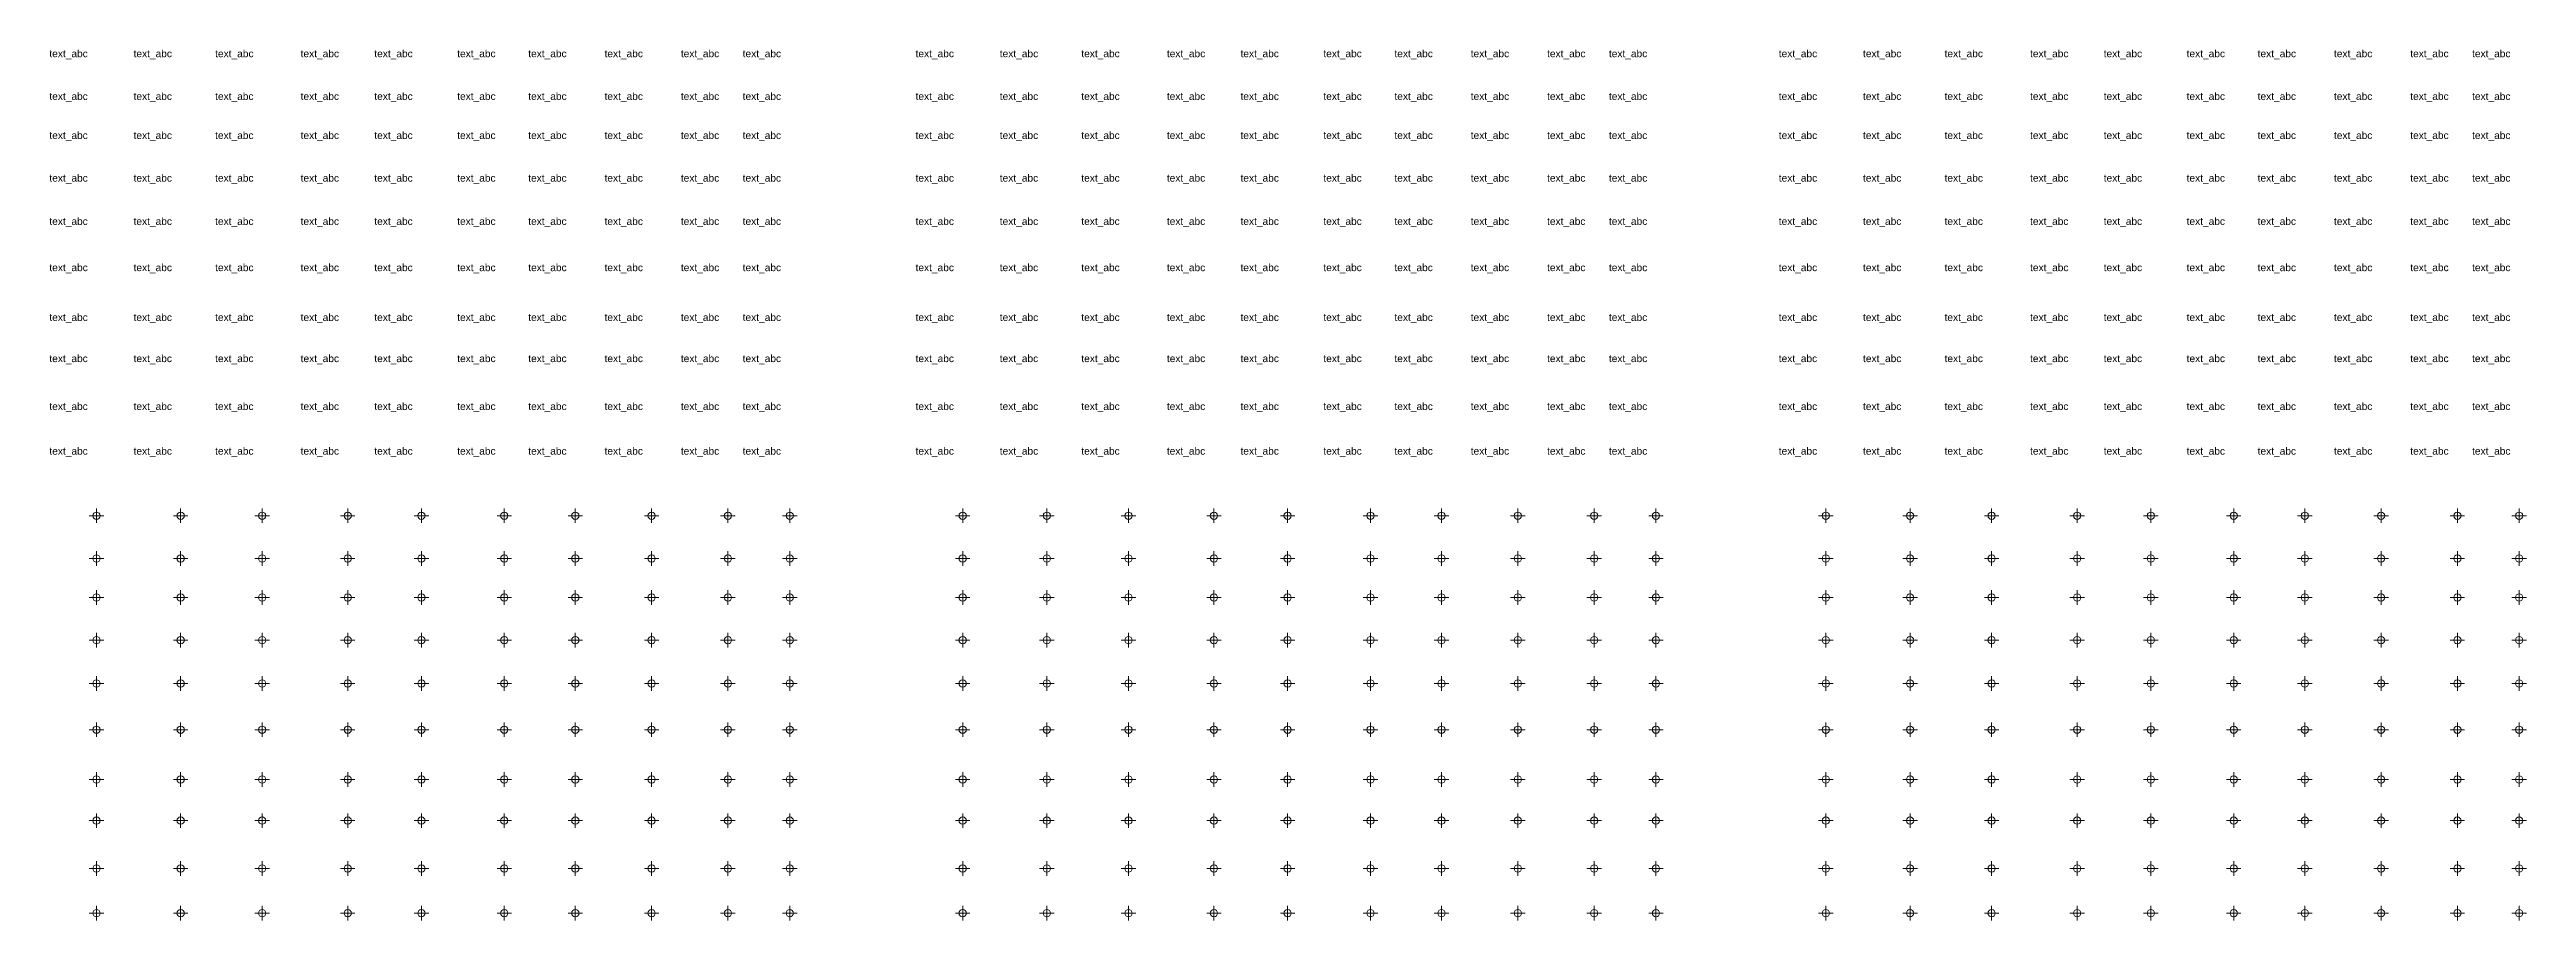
# Model space of a CAD drawing. Header units: inches. Extents: x 1.4 to 93.9, y 3.1 to 27.1.
# Drawn here: x 1.4 to 69.5, y 3.1 to 27.1 of the extents above; entities that cross this region are included whole.
import ezdxf

# ---------------------------------------------------------------- set-up
doc = ezdxf.new("R2010")
doc.units = ezdxf.units.IN
doc.header["$MEASUREMENT"] = 0
doc.header["$PDMODE"] = 34
doc.header["$PDSIZE"] = 0.2
doc.layers.add('Bod-cislo', color=191, linetype='Continuous')
doc.layers.add('bod-oznac', color=6, linetype='Continuous')
doc.styles.get("Standard").update_dxf_attribs({"font": 'arial.ttf'})

msp = doc.modelspace()

# ---------------------------------------------------------------- texts
at = {"layer": 'Bod-cislo', "linetype": 'Continuous', "lineweight": 0}
for p in [(1.368, 26.844, 225.518), (3.684, 26.844, 225.518), (5.928, 26.844, 225.518), (8.28, 26.844, 225.518), (10.307, 26.844, 225.518), (12.587, 26.844, 225.518), (14.541, 26.844, 225.518), (16.64, 26.844, 225.518), (18.739, 26.844, 225.518), (20.44, 26.844, 225.518), (25.196, 26.844, 225.518), (27.513, 26.844, 225.518), (29.756, 26.844, 225.518), (32.109, 26.844, 225.518), (34.135, 26.844, 225.518), (36.415, 26.844, 225.518), (38.37, 26.844, 225.518), (40.469, 26.844, 225.518), (42.568, 26.844, 225.518), (44.269, 26.844, 225.518), (48.943, 26.844, 225.518), (51.259, 26.844, 225.518), (53.503, 26.844, 225.518), (55.855, 26.844, 225.518), (57.882, 26.844, 225.518), (60.162, 26.844, 225.518), (62.116, 26.844, 225.518), (64.215, 26.844, 225.518), (66.314, 26.844, 225.518), (68.015, 26.844, 225.518), (1.368, 25.669, 225.518), (3.684, 25.669, 225.518), (5.928, 25.669, 225.518), (8.28, 25.669, 225.518), (10.307, 25.669, 225.518), (12.587, 25.669, 225.518), (14.541, 25.669, 225.518), (16.64, 25.669, 225.518), (18.739, 25.669, 225.518), (20.44, 25.669, 225.518), (25.196, 25.669, 225.518), (27.513, 25.669, 225.518), (29.756, 25.669, 225.518), (32.109, 25.669, 225.518), (34.135, 25.669, 225.518), (36.415, 25.669, 225.518), (38.37, 25.669, 225.518), (40.469, 25.669, 225.518), (42.568, 25.669, 225.518), (44.269, 25.669, 225.518), (48.943, 25.669, 225.518), (51.259, 25.669, 225.518), (53.503, 25.669, 225.518), (55.855, 25.669, 225.518), (57.882, 25.669, 225.518), (60.162, 25.669, 225.518), (62.116, 25.669, 225.518), (64.215, 25.669, 225.518), (66.314, 25.669, 225.518), (68.015, 25.669, 225.518), (1.368, 24.594, 225.518), (3.684, 24.594, 225.518), (5.928, 24.594, 225.518), (8.28, 24.594, 225.518), (10.307, 24.594, 225.518), (12.587, 24.594, 225.518), (14.541, 24.594, 225.518), (16.64, 24.594, 225.518), (18.739, 24.594, 225.518), (20.44, 24.594, 225.518), (25.196, 24.594, 225.518), (27.513, 24.594, 225.518), (29.756, 24.594, 225.518), (32.109, 24.594, 225.518), (34.135, 24.594, 225.518), (36.415, 24.594, 225.518), (38.37, 24.594, 225.518), (40.469, 24.594, 225.518), (42.568, 24.594, 225.518), (44.269, 24.594, 225.518), (48.943, 24.594, 225.518), (51.259, 24.594, 225.518), (53.503, 24.594, 225.518), (55.855, 24.594, 225.518), (57.882, 24.594, 225.518), (60.162, 24.594, 225.518), (62.116, 24.594, 225.518), (64.215, 24.594, 225.518), (66.314, 24.594, 225.518), (68.015, 24.594, 225.518), (1.368, 23.421, 225.518), (3.684, 23.421, 225.518), (5.928, 23.421, 225.518), (8.28, 23.421, 225.518), (10.307, 23.421, 225.518), (12.587, 23.421, 225.518), (14.541, 23.421, 225.518), (16.64, 23.421, 225.518), (18.739, 23.421, 225.518), (20.44, 23.421, 225.518), (25.196, 23.421, 225.518), (27.513, 23.421, 225.518), (29.756, 23.421, 225.518), (32.109, 23.421, 225.518), (34.135, 23.421, 225.518), (36.415, 23.421, 225.518), (38.37, 23.421, 225.518), (40.469, 23.421, 225.518), (42.568, 23.421, 225.518), (44.269, 23.421, 225.518), (48.943, 23.421, 225.518), (51.259, 23.421, 225.518), (53.503, 23.421, 225.518), (55.855, 23.421, 225.518), (57.882, 23.421, 225.518), (60.162, 23.421, 225.518), (62.116, 23.421, 225.518), (64.215, 23.421, 225.518), (66.314, 23.421, 225.518), (68.015, 23.421, 225.518), (1.368, 22.23, 225.518), (3.684, 22.23, 225.518), (5.928, 22.23, 225.518), (8.28, 22.23, 225.518), (10.307, 22.23, 225.518), (12.587, 22.23, 225.518), (14.541, 22.23, 225.518), (16.64, 22.23, 225.518), (18.739, 22.23, 225.518), (20.44, 22.23, 225.518), (25.196, 22.23, 225.518), (27.513, 22.23, 225.518), (29.756, 22.23, 225.518), (32.109, 22.23, 225.518), (34.135, 22.23, 225.518), (36.415, 22.23, 225.518), (38.37, 22.23, 225.518), (40.469, 22.23, 225.518), (42.568, 22.23, 225.518), (44.269, 22.23, 225.518), (48.943, 22.23, 225.518), (51.259, 22.23, 225.518), (53.503, 22.23, 225.518), (55.855, 22.23, 225.518), (57.882, 22.23, 225.518), (60.162, 22.23, 225.518), (62.116, 22.23, 225.518), (64.215, 22.23, 225.518), (66.314, 22.23, 225.518), (68.015, 22.23, 225.518), (1.368, 20.958, 225.518), (3.684, 20.958, 225.518), (5.928, 20.958, 225.518), (8.28, 20.958, 225.518), (10.307, 20.958, 225.518), (12.587, 20.958, 225.518), (14.541, 20.958, 225.518), (16.64, 20.958, 225.518), (18.739, 20.958, 225.518), (20.44, 20.958, 225.518), (25.196, 20.958, 225.518), (27.513, 20.958, 225.518), (29.756, 20.958, 225.518), (32.109, 20.958, 225.518), (34.135, 20.958, 225.518), (36.415, 20.958, 225.518), (38.37, 20.958, 225.518), (40.469, 20.958, 225.518), (42.568, 20.958, 225.518), (44.269, 20.958, 225.518), (48.943, 20.958, 225.518), (51.259, 20.958, 225.518), (53.503, 20.958, 225.518), (55.855, 20.958, 225.518), (57.882, 20.958, 225.518), (60.162, 20.958, 225.518), (62.116, 20.958, 225.518), (64.215, 20.958, 225.518), (66.314, 20.958, 225.518), (68.015, 20.958, 225.518), (1.368, 19.587, 225.518), (3.684, 19.587, 225.518), (5.928, 19.587, 225.518), (8.28, 19.587, 225.518), (10.307, 19.587, 225.518), (12.587, 19.587, 225.518), (14.541, 19.587, 225.518), (16.64, 19.587, 225.518), (18.739, 19.587, 225.518), (20.44, 19.587, 225.518), (25.196, 19.587, 225.518), (27.513, 19.587, 225.518), (29.756, 19.587, 225.518), (32.109, 19.587, 225.518), (34.135, 19.587, 225.518), (36.415, 19.587, 225.518), (38.37, 19.587, 225.518), (40.469, 19.587, 225.518), (42.568, 19.587, 225.518), (44.269, 19.587, 225.518), (48.943, 19.587, 225.518), (51.259, 19.587, 225.518), (53.503, 19.587, 225.518), (55.855, 19.587, 225.518), (57.882, 19.587, 225.518), (60.162, 19.587, 225.518), (62.116, 19.587, 225.518), (64.215, 19.587, 225.518), (66.314, 19.587, 225.518), (68.015, 19.587, 225.518), (1.368, 18.456, 225.518), (3.684, 18.456, 225.518), (5.928, 18.456, 225.518), (8.28, 18.456, 225.518), (10.307, 18.456, 225.518), (12.587, 18.456, 225.518), (14.541, 18.456, 225.518), (16.64, 18.456, 225.518), (18.739, 18.456, 225.518), (20.44, 18.456, 225.518), (25.196, 18.456, 225.518), (27.513, 18.456, 225.518), (29.756, 18.456, 225.518), (32.109, 18.456, 225.518), (34.135, 18.456, 225.518), (36.415, 18.456, 225.518), (38.37, 18.456, 225.518), (40.469, 18.456, 225.518), (42.568, 18.456, 225.518), (44.269, 18.456, 225.518), (48.943, 18.456, 225.518), (51.259, 18.456, 225.518), (53.503, 18.456, 225.518), (55.855, 18.456, 225.518), (57.882, 18.456, 225.518), (60.162, 18.456, 225.518), (62.116, 18.456, 225.518), (64.215, 18.456, 225.518), (66.314, 18.456, 225.518), (68.015, 18.456, 225.518), (1.368, 17.139, 225.518), (3.684, 17.139, 225.518), (5.928, 17.139, 225.518), (8.28, 17.139, 225.518), (10.307, 17.139, 225.518), (12.587, 17.139, 225.518), (14.541, 17.139, 225.518), (16.64, 17.139, 225.518), (18.739, 17.139, 225.518), (20.44, 17.139, 225.518), (25.196, 17.139, 225.518), (27.513, 17.139, 225.518), (29.756, 17.139, 225.518), (32.109, 17.139, 225.518), (34.135, 17.139, 225.518), (36.415, 17.139, 225.518), (38.37, 17.139, 225.518), (40.469, 17.139, 225.518), (42.568, 17.139, 225.518), (44.269, 17.139, 225.518), (48.943, 17.139, 225.518), (51.259, 17.139, 225.518), (53.503, 17.139, 225.518), (55.855, 17.139, 225.518), (57.882, 17.139, 225.518), (60.162, 17.139, 225.518), (62.116, 17.139, 225.518), (64.215, 17.139, 225.518), (66.314, 17.139, 225.518), (68.015, 17.139, 225.518), (1.368, 15.91, 225.518), (3.684, 15.91, 225.518), (5.928, 15.91, 225.518), (8.28, 15.91, 225.518), (10.307, 15.91, 225.518), (12.587, 15.91, 225.518), (14.541, 15.91, 225.518), (16.64, 15.91, 225.518), (18.739, 15.91, 225.518), (20.44, 15.91, 225.518), (25.196, 15.91, 225.518), (27.513, 15.91, 225.518), (29.756, 15.91, 225.518), (32.109, 15.91, 225.518), (34.135, 15.91, 225.518), (36.415, 15.91, 225.518), (38.37, 15.91, 225.518), (40.469, 15.91, 225.518), (42.568, 15.91, 225.518), (44.269, 15.91, 225.518), (48.943, 15.91, 225.518), (51.259, 15.91, 225.518), (53.503, 15.91, 225.518), (55.855, 15.91, 225.518), (57.882, 15.91, 225.518), (60.162, 15.91, 225.518), (62.116, 15.91, 225.518), (64.215, 15.91, 225.518), (66.314, 15.91, 225.518), (68.015, 15.91, 225.518)]:
    msp.add_text('text_abc', height=0.2, dxfattribs=at).set_placement(p)

# ---------------------------------------------------------------- linework, layer by layer
at = {"layer": 'bod-oznac', "linetype": 'Continuous', "lineweight": 0}
for p in [(2.663, 14.23, 170.631), (4.979, 14.23, 170.631), (7.223, 14.23, 170.631), (9.575, 14.23, 170.631), (11.602, 14.23, 170.631), (13.882, 14.23, 170.631), (15.836, 14.23, 170.631), (17.935, 14.23, 170.631), (20.034, 14.23, 170.631), (21.735, 14.23, 170.631), (26.492, 14.23, 170.631), (28.808, 14.23, 170.631), (31.052, 14.23, 170.631), (33.404, 14.23, 170.631), (35.431, 14.23, 170.631), (37.711, 14.23, 170.631), (39.665, 14.23, 170.631), (41.764, 14.23, 170.631), (43.863, 14.23, 170.631), (45.564, 14.23, 170.631), (50.238, 14.23, 170.631), (52.554, 14.23, 170.631), (54.798, 14.23, 170.631), (57.151, 14.23, 170.631), (59.177, 14.23, 170.631), (61.457, 14.23, 170.631), (63.412, 14.23, 170.631), (65.511, 14.23, 170.631), (67.61, 14.23, 170.631), (69.311, 14.23, 170.631), (2.663, 13.055, 170.631), (4.979, 13.055, 170.631), (7.223, 13.055, 170.631), (9.575, 13.055, 170.631), (11.602, 13.055, 170.631), (13.882, 13.055, 170.631), (15.836, 13.055, 170.631), (17.935, 13.055, 170.631), (20.034, 13.055, 170.631), (21.735, 13.055, 170.631), (26.492, 13.055, 170.631), (28.808, 13.055, 170.631), (31.052, 13.055, 170.631), (33.404, 13.055, 170.631), (35.431, 13.055, 170.631), (37.711, 13.055, 170.631), (39.665, 13.055, 170.631), (41.764, 13.055, 170.631), (43.863, 13.055, 170.631), (45.564, 13.055, 170.631), (50.238, 13.055, 170.631), (52.554, 13.055, 170.631), (54.798, 13.055, 170.631), (57.151, 13.055, 170.631), (59.177, 13.055, 170.631), (61.457, 13.055, 170.631), (63.412, 13.055, 170.631), (65.511, 13.055, 170.631), (67.61, 13.055, 170.631), (69.311, 13.055, 170.631), (2.663, 11.981, 170.631), (4.979, 11.981, 170.631), (7.223, 11.981, 170.631), (9.575, 11.981, 170.631), (11.602, 11.981, 170.631), (13.882, 11.981, 170.631), (15.836, 11.981, 170.631), (17.935, 11.981, 170.631), (20.034, 11.981, 170.631), (21.735, 11.981, 170.631), (26.492, 11.981, 170.631), (28.808, 11.981, 170.631), (31.052, 11.981, 170.631), (33.404, 11.981, 170.631), (35.431, 11.981, 170.631), (37.711, 11.981, 170.631), (39.665, 11.981, 170.631), (41.764, 11.981, 170.631), (43.863, 11.981, 170.631), (45.564, 11.981, 170.631), (50.238, 11.981, 170.631), (52.554, 11.981, 170.631), (54.798, 11.981, 170.631), (57.151, 11.981, 170.631), (59.177, 11.981, 170.631), (61.457, 11.981, 170.631), (63.412, 11.981, 170.631), (65.511, 11.981, 170.631), (67.61, 11.981, 170.631), (69.311, 11.981, 170.631), (2.663, 10.808, 170.631), (4.979, 10.808, 170.631), (7.223, 10.808, 170.631), (9.575, 10.808, 170.631), (11.602, 10.808, 170.631), (13.882, 10.808, 170.631), (15.836, 10.808, 170.631), (17.935, 10.808, 170.631), (20.034, 10.808, 170.631), (21.735, 10.808, 170.631), (26.492, 10.808, 170.631), (28.808, 10.808, 170.631), (31.052, 10.808, 170.631), (33.404, 10.808, 170.631), (35.431, 10.808, 170.631), (37.711, 10.808, 170.631), (39.665, 10.808, 170.631), (41.764, 10.808, 170.631), (43.863, 10.808, 170.631), (45.564, 10.808, 170.631), (50.238, 10.808, 170.631), (52.554, 10.808, 170.631), (54.798, 10.808, 170.631), (57.151, 10.808, 170.631), (59.177, 10.808, 170.631), (61.457, 10.808, 170.631), (63.412, 10.808, 170.631), (65.511, 10.808, 170.631), (67.61, 10.808, 170.631), (69.311, 10.808, 170.631), (2.663, 9.616, 170.631), (4.979, 9.616, 170.631), (7.223, 9.616, 170.631), (9.575, 9.616, 170.631), (11.602, 9.616, 170.631), (13.882, 9.616, 170.631), (15.836, 9.616, 170.631), (17.935, 9.616, 170.631), (20.034, 9.616, 170.631), (21.735, 9.616, 170.631), (26.492, 9.616, 170.631), (28.808, 9.616, 170.631), (31.052, 9.616, 170.631), (33.404, 9.616, 170.631), (35.431, 9.616, 170.631), (37.711, 9.616, 170.631), (39.665, 9.616, 170.631), (41.764, 9.616, 170.631), (43.863, 9.616, 170.631), (45.564, 9.616, 170.631), (50.238, 9.616, 170.631), (52.554, 9.616, 170.631), (54.798, 9.616, 170.631), (57.151, 9.616, 170.631), (59.177, 9.616, 170.631), (61.457, 9.616, 170.631), (63.412, 9.616, 170.631), (65.511, 9.616, 170.631), (67.61, 9.616, 170.631), (69.311, 9.616, 170.631), (2.663, 8.344, 170.631), (4.979, 8.344, 170.631), (7.223, 8.344, 170.631), (9.575, 8.344, 170.631), (11.602, 8.344, 170.631), (13.882, 8.344, 170.631), (15.836, 8.344, 170.631), (17.935, 8.344, 170.631), (20.034, 8.344, 170.631), (21.735, 8.344, 170.631), (26.492, 8.344, 170.631), (28.808, 8.344, 170.631), (31.052, 8.344, 170.631), (33.404, 8.344, 170.631), (35.431, 8.344, 170.631), (37.711, 8.344, 170.631), (39.665, 8.344, 170.631), (41.764, 8.344, 170.631), (43.863, 8.344, 170.631), (45.564, 8.344, 170.631), (50.238, 8.344, 170.631), (52.554, 8.344, 170.631), (54.798, 8.344, 170.631), (57.151, 8.344, 170.631), (59.177, 8.344, 170.631), (61.457, 8.344, 170.631), (63.412, 8.344, 170.631), (65.511, 8.344, 170.631), (67.61, 8.344, 170.631), (69.311, 8.344, 170.631), (2.663, 6.973, 170.631), (4.979, 6.973, 170.631), (7.223, 6.973, 170.631), (9.575, 6.973, 170.631), (11.602, 6.973, 170.631), (13.882, 6.973, 170.631), (15.836, 6.973, 170.631), (17.935, 6.973, 170.631), (20.034, 6.973, 170.631), (21.735, 6.973, 170.631), (26.492, 6.973, 170.631), (28.808, 6.973, 170.631), (31.052, 6.973, 170.631), (33.404, 6.973, 170.631), (35.431, 6.973, 170.631), (37.711, 6.973, 170.631), (39.665, 6.973, 170.631), (41.764, 6.973, 170.631), (43.863, 6.973, 170.631), (45.564, 6.973, 170.631), (50.238, 6.973, 170.631), (52.554, 6.973, 170.631), (54.798, 6.973, 170.631), (57.151, 6.973, 170.631), (59.177, 6.973, 170.631), (61.457, 6.973, 170.631), (63.412, 6.973, 170.631), (65.511, 6.973, 170.631), (67.61, 6.973, 170.631), (69.311, 6.973, 170.631), (2.663, 5.843, 170.631), (4.979, 5.843, 170.631), (7.223, 5.843, 170.631), (9.575, 5.843, 170.631), (11.602, 5.843, 170.631), (13.882, 5.843, 170.631), (15.836, 5.843, 170.631), (17.935, 5.843, 170.631), (20.034, 5.843, 170.631), (21.735, 5.843, 170.631), (26.492, 5.843, 170.631), (28.808, 5.843, 170.631), (31.052, 5.843, 170.631), (33.404, 5.843, 170.631), (35.431, 5.843, 170.631), (37.711, 5.843, 170.631), (39.665, 5.843, 170.631), (41.764, 5.843, 170.631), (43.863, 5.843, 170.631), (45.564, 5.843, 170.631), (50.238, 5.843, 170.631), (52.554, 5.843, 170.631), (54.798, 5.843, 170.631), (57.151, 5.843, 170.631), (59.177, 5.843, 170.631), (61.457, 5.843, 170.631), (63.412, 5.843, 170.631), (65.511, 5.843, 170.631), (67.61, 5.843, 170.631), (69.311, 5.843, 170.631), (2.663, 4.526, 170.631), (4.979, 4.526, 170.631), (7.223, 4.526, 170.631), (9.575, 4.526, 170.631), (11.602, 4.526, 170.631), (13.882, 4.526, 170.631), (15.836, 4.526, 170.631), (17.935, 4.526, 170.631), (20.034, 4.526, 170.631), (21.735, 4.526, 170.631), (26.492, 4.526, 170.631), (28.808, 4.526, 170.631), (31.052, 4.526, 170.631), (33.404, 4.526, 170.631), (35.431, 4.526, 170.631), (37.711, 4.526, 170.631), (39.665, 4.526, 170.631), (41.764, 4.526, 170.631), (43.863, 4.526, 170.631), (45.564, 4.526, 170.631), (50.238, 4.526, 170.631), (52.554, 4.526, 170.631), (54.798, 4.526, 170.631), (57.151, 4.526, 170.631), (59.177, 4.526, 170.631), (61.457, 4.526, 170.631), (63.412, 4.526, 170.631), (65.511, 4.526, 170.631), (67.61, 4.526, 170.631), (69.311, 4.526, 170.631), (2.663, 3.296, 170.631), (4.979, 3.296, 170.631), (7.223, 3.296, 170.631), (9.575, 3.296, 170.631), (11.602, 3.296, 170.631), (13.882, 3.296, 170.631), (15.836, 3.296, 170.631), (17.935, 3.296, 170.631), (20.034, 3.296, 170.631), (21.735, 3.296, 170.631), (26.492, 3.296, 170.631), (28.808, 3.296, 170.631), (31.052, 3.296, 170.631), (33.404, 3.296, 170.631), (35.431, 3.296, 170.631), (37.711, 3.296, 170.631), (39.665, 3.296, 170.631), (41.764, 3.296, 170.631), (43.863, 3.296, 170.631), (45.564, 3.296, 170.631), (50.238, 3.296, 170.631), (52.554, 3.296, 170.631), (54.798, 3.296, 170.631), (57.151, 3.296, 170.631), (59.177, 3.296, 170.631), (61.457, 3.296, 170.631), (63.412, 3.296, 170.631), (65.511, 3.296, 170.631), (67.61, 3.296, 170.631), (69.311, 3.296, 170.631)]:
    msp.add_point(p, dxfattribs=at)

msp.set_redraw_order([(e.dxf.handle, doc.entitydb.next_handle()) for e in msp.query("TEXT MTEXT ATTDEF DIMENSION ARC_DIMENSION")])  # texts and dimensions are drawn at this point

doc.saveas('drawing.dxf')
